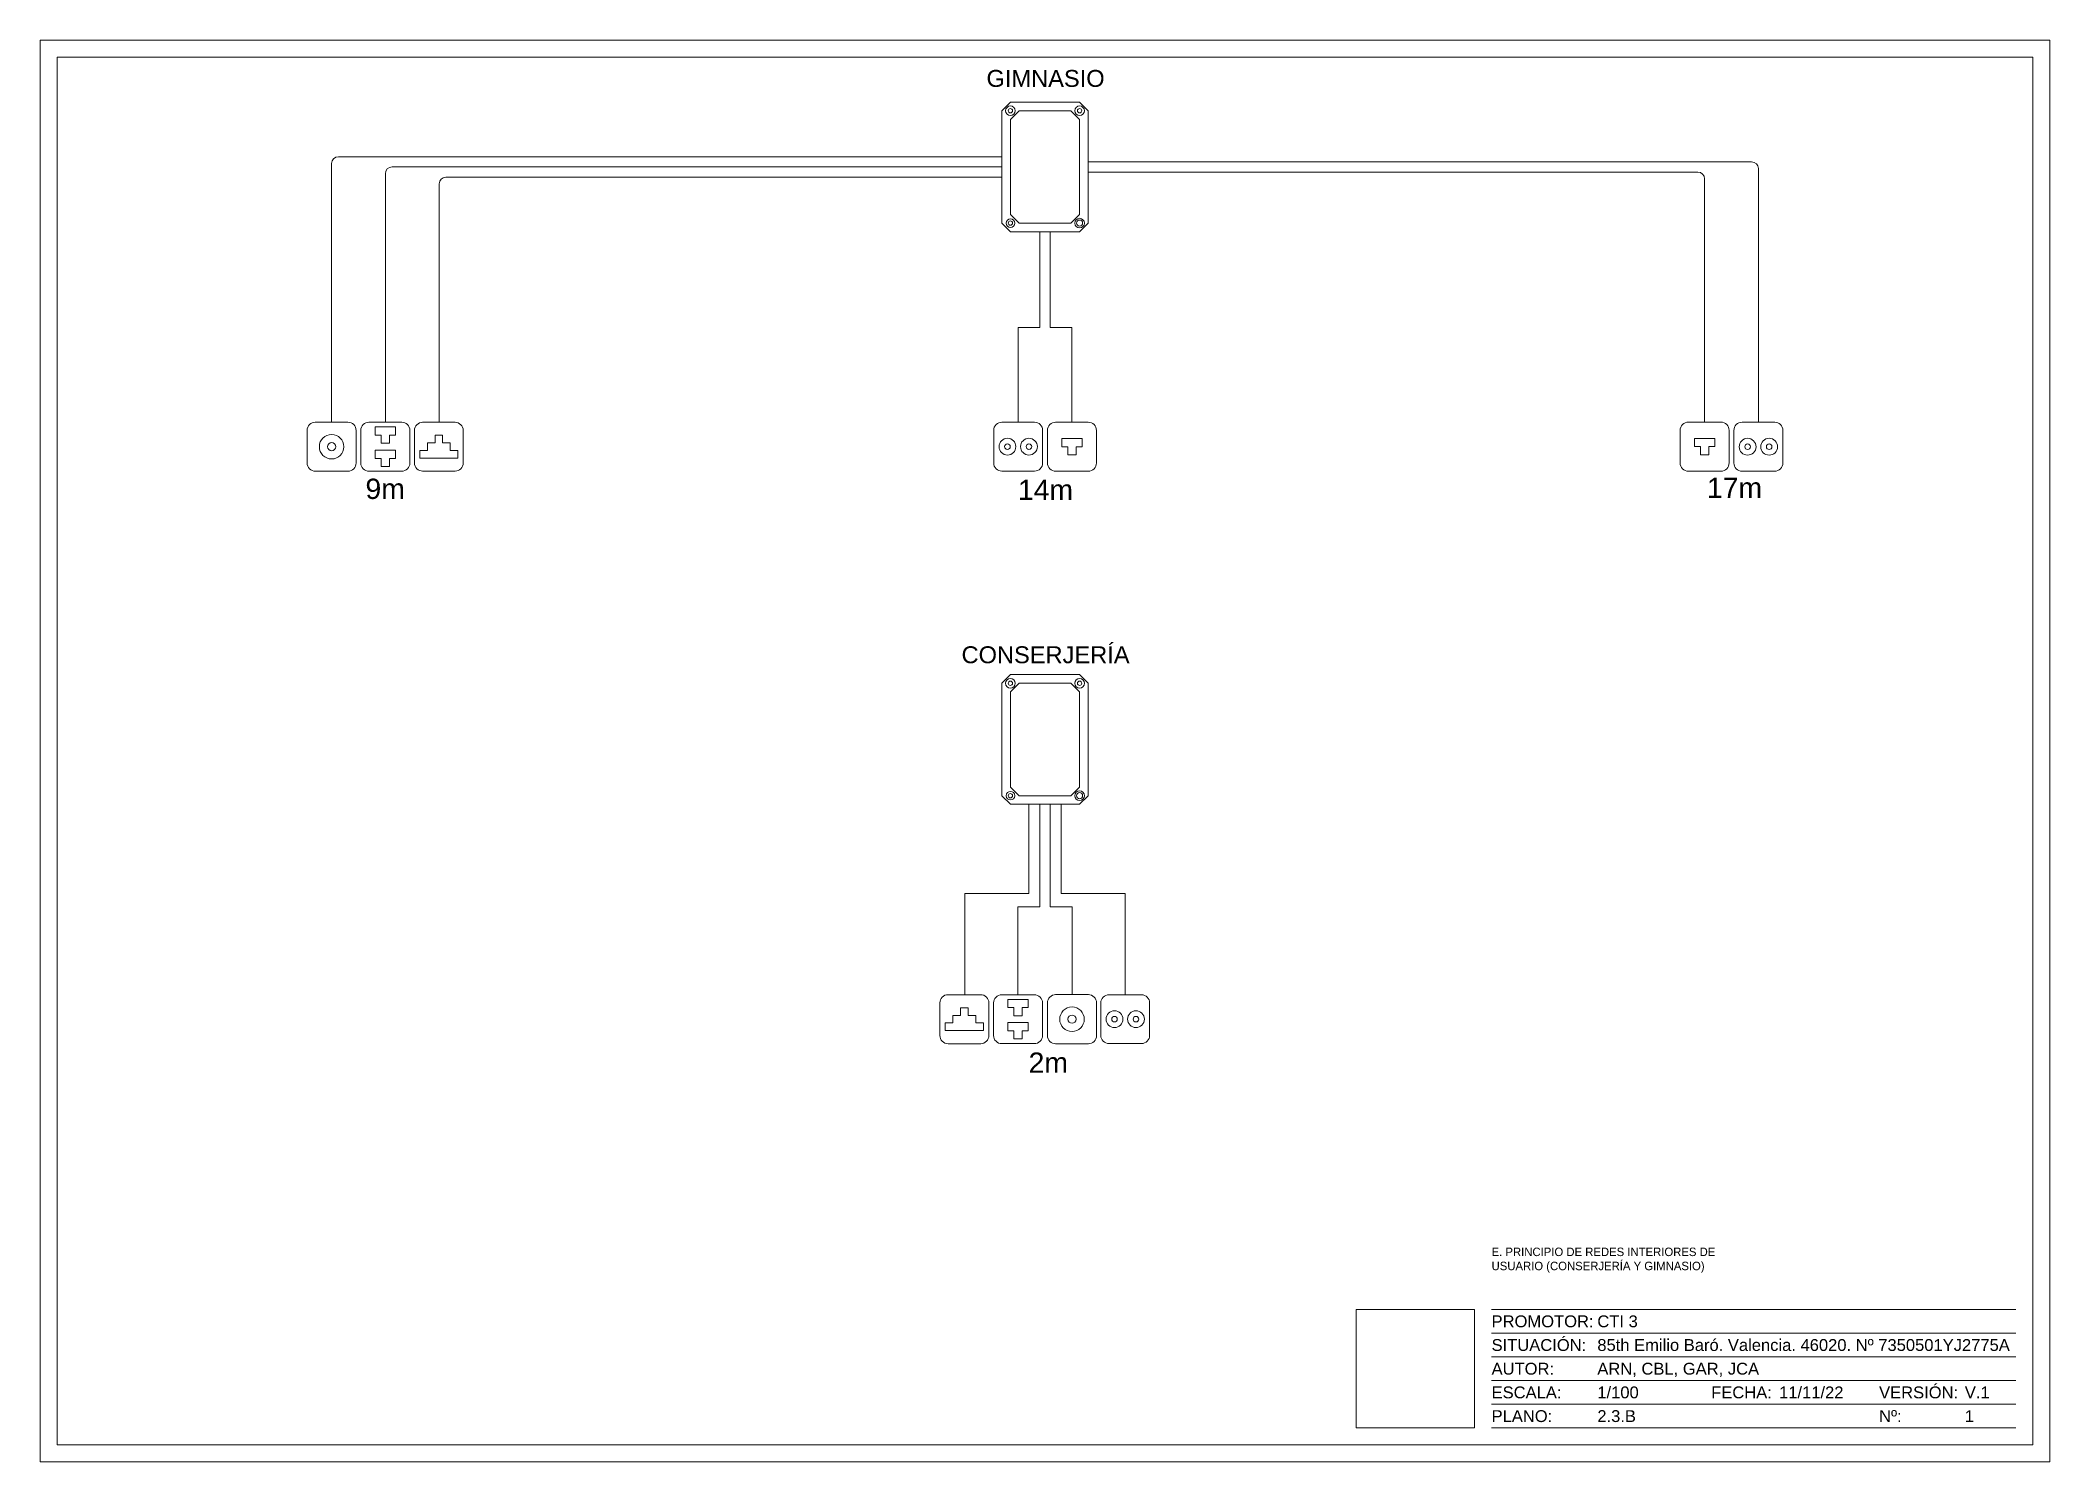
# Model space of a CAD drawing. Header units: metres. Extents: x -2 to 3328848, y -2 to 2725060.
# Drawn here: x 1664964 to 1665558, y 1361456 to 1361876 of the extents above; entities that cross this region are included whole.
import ezdxf
from ezdxf.enums import TextEntityAlignment as Align

# ---------------------------------------------------------------- set-up
doc = ezdxf.new("R2018")
doc.units = ezdxf.units.M
doc.layers.get('0').update_dxf_attribs({"color": 253, "lineweight": 0})
doc.layers.add('CAJETIN', color=7, linetype='Continuous', lineweight=0, true_color=0x000000)
for name, color, linetype, lineweight in [('ICT_INTERNA', 170, 'Continuous', 0), ('ICT_TEXTS', 210, 'Continuous', 0), ('ICT_TOMAS', 1, 'Continuous', 0)]:
    doc.layers.add(name, color=color, linetype=linetype, lineweight=lineweight)
doc.styles.add('COTA', font='arial.ttf', dxfattribs={"height": 1})
doc.styles.get("Standard").update_dxf_attribs({"font": 'arial.ttf'})
picture_1 = doc.add_image_def('image1.png', size_in_pixel=(477, 477))

msp = doc.modelspace()

# ---------------------------------------------------------------- texts
at = {"layer": 'ICT_TEXTS', "ltscale": 0.015, "char_height": 5, "attachment_point": 1, "style": 'COTA'}
for s, insert in [('\\pxqc;GIMNASIO', (1665223.445, 1361867.247)), ('\\pxqc;CONSERJERÍA', (1665223.445, 1361696.968))]:
    msp.add_mtext_dynamic_manual_height_columns(s, width=75.41134, gutter_width=4, heights=[13.024], dxfattribs=dict(at, insert=insert))
at = {"layer": 'ICT_TOMAS', "ltscale": 0.015, "char_height": 6, "attachment_point": 1, "style": 'COTA'}
for s, insert in [('\\pxqc;9m', (1665064.049, 1361746.49)), ('\\pxqc;14m', (1665259.226, 1361746.186)), ('\\pxqc;17m', (1665462.892, 1361746.793)), ('2m', (1665256.135, 1361576.955))]:
    msp.add_mtext_dynamic_manual_height_columns(s, width=3.81057, gutter_width=4, heights=[1.343], dxfattribs=dict(at, insert=insert))

# ---------------------------------------------------------------- blocks, each defined once
blk = doc.blocks.new('*U96')
for p, q in [((-10, 45), (-165, 45)), ((-10, 38), (-165, 38)), ((-10, 31), (-165, 31)), ((-10, 24), (-165, 24)), ((-10, 17), (-165, 17)), ((-10, 10), (-165, 10))]:
    blk.add_line(p, q)
for points in [[(-594, 0), (0, 0), (0, 420), (-594, 420)], [(-589, 5), (-5, 5), (-5, 415), (-589, 415)], [(-170, 45), (-205, 45), (-205, 10), (-170, 10)]]:
    blk.add_lwpolyline(points, close=True)
for s, p in [('PROMOTOR:', (-165, 41.5)), ('SITUACIÓN:', (-165, 34.5)), ('AUTOR:', (-165, 27.5)), ('ESCALA:', (-165, 20.5)), ('FECHA:', (-100.09, 20.5)), ('VERSIÓN:', (-50.46, 20.5)), ('PLANO:', (-165, 13.5)), ('Nº:', (-50.46, 13.5))]:
    blk.add_text(s, height=3.5).set_placement(p, align=Align.MIDDLE_LEFT)
at = {"lineweight": 30, "flags": 104}
blk.add_attdef('NOMBRE_PROYECTO', text='', height=5, dxfattribs=at).set_placement((-165, 63.27), align=Align.TOP_LEFT)
for tag, p in [('PROMOTOR', (-133.74, 41.5)), ('SITUACION', (-133.74, 34.5)), ('AUTOR', (-133.74, 27.5)), ('1/X', (-133.74, 20.5)), ('XX/XX/XXXX', (-80.02, 20.5)), ('V.X', (-25.12, 20.5)), ('NOMBRE_PLANO', (-133.74, 13.5)), ('X', (-25.12, 13.48))]:
    blk.add_attdef(tag, text='', height=3.5).set_placement(p, align=Align.MIDDLE_LEFT)
blk = doc.blocks.new('RTR')
for p, q in [((-0.75, 0.4), (-0.65, 0.5)), ((-0.65, 0.5), (0.65, 0.5)), ((0.65, 0.5), (0.75, 0.4)), ((-0.75, -0.4), (-0.75, 0.4)), ((-0.65, 0.3), (-0.55, 0.4)), ((-0.65, -0.3), (-0.65, 0.3)), ((-0.55, 0.4), (0.55, 0.4)), ((0.55, 0.4), (0.65, 0.3)), ((0.65, 0.3), (0.65, -0.3)), ((0.75, 0.4), (0.75, -0.4)), ((-0.75, -0.4), (-0.65, -0.5)), ((-0.65, -0.3), (-0.55, -0.4)), ((0.55, -0.4), (-0.55, -0.4)), ((0.65, -0.3), (0.55, -0.4)), ((0.65, -0.5), (0.75, -0.4)), ((0.65, -0.5), (-0.65, -0.5))]:
    blk.add_line(p, q)
for centre, radius in [((-0.65, 0.4), 0.05), ((-0.65, 0.4), 0.025), ((0.65, 0.4), 0.0559), ((0.65, 0.4), 0.025), ((-0.65, -0.4), 0.0559), ((-0.65, -0.4), 0.0354), ((0.65, -0.4), 0.0559), ((0.65, -0.4), 0.025)]:
    blk.add_circle(centre, radius)
blk = doc.blocks.new('Toma INTERNET')
blk.add_lwpolyline([(-0.1, 0.15), (0.1, 0.15, -0.414214), (0.15, 0.1), (0.15, -0.1, -0.414214), (0.1, -0.15), (-0.1, -0.15, -0.414214), (-0.15, -0.1), (-0.15, 0.1, -0.414214)], format="xyb", close=True)
for points in [[(0.05, 0.121), (-0.05, 0.121), (-0.063, 0.121), (-0.063, 0.071), (-0.05, 0.071), (-0.025, 0.071), (-0.025, 0.021), (0.025, 0.021), (0.025, 0.071), (0.05, 0.071), (0.05, 0.071), (0.062, 0.071), (0.062, 0.121)], [(0.05, -0.021), (-0.05, -0.021), (-0.063, -0.021), (-0.063, -0.071), (-0.05, -0.071), (-0.025, -0.071), (-0.025, -0.121), (0.025, -0.121), (0.025, -0.071), (0.05, -0.071), (0.05, -0.071), (0.062, -0.071), (0.062, -0.021)]]:
    blk.add_lwpolyline(points, close=True)
blk = doc.blocks.new('Toma TFN')
for p, q in [((-0.0625, 0.05), (-0.05, 0.05)), ((-0.0625, 0), (-0.0625, 0.05)), ((-0.05, 0), (-0.0625, 0)), ((-0.05, 0.05), (0.05, 0.05)), ((-0.025, 0), (-0.05, 0)), ((-0.025, -0.05), (-0.025, 0)), ((0.025, 0), (0.025, -0.05)), ((0.05, 0), (0.025, 0)), ((0.05, 0.05), (0.0625, 0.05)), ((0.0625, 0), (0.05, 0)), ((0.05, 0), (0.05, 0)), ((0.0625, 0), (0.0625, 0.05)), ((0.025, -0.05), (-0.025, -0.05))]:
    blk.add_line(p, q)
blk.add_lwpolyline([(-0.1, 0.15), (0.1, 0.15, -0.4142136), (0.15, 0.1), (0.15, -0.1, -0.4142136), (0.1, -0.15), (-0.1, -0.15, -0.4142136), (-0.15, -0.1), (-0.15, 0.1, -0.4142136)], format="xyb", close=True)
blk = doc.blocks.new('TOMA TV')
blk.add_lwpolyline([(-0.1, 0.15), (0.1, 0.15, -0.414214), (0.15, 0.1), (0.15, -0.1, -0.414214), (0.1, -0.15), (-0.1, -0.15, -0.414214), (-0.15, -0.1), (-0.15, 0.1, -0.414214)], format="xyb", close=True)
for centre, radius in [((-0.066, 0), 0.0515), ((-0.066, 0), 0.0172), ((0.066, 0), 0.0515), ((0.066, 0), 0.0172)]:
    blk.add_circle(centre, radius)
blk = doc.blocks.new('Toma TLCA')
blk.add_lwpolyline([(-0.1, 0.15), (0.1, 0.15, -0.414214), (0.15, 0.1), (0.15, -0.1, -0.414214), (0.1, -0.15), (-0.1, -0.15, -0.414214), (-0.15, -0.1), (-0.15, 0.1, -0.414214)], format="xyb", close=True)
for radius in [0.075, 0.025]:
    blk.add_circle((0, 0), radius)
blk = doc.blocks.new('Toma FIBRA')
blk.add_lwpolyline([(-0.1, 0.15), (0.1, 0.15, -0.414214), (0.15, 0.1), (0.15, -0.1, -0.414214), (0.1, -0.15), (-0.1, -0.15, -0.414214), (-0.15, -0.1), (-0.15, 0.1, -0.414214)], format="xyb", close=True)
blk.add_lwpolyline([(-0.023, 0.023), (-0.07, 0.023), (-0.07, -0.023), (-0.117, -0.023), (-0.117, -0.07), (0.117, -0.07), (0.117, -0.023), (0.07, -0.023), (0.07, 0.023), (0.023, 0.023), (0.023, 0.07), (-0.023, 0.07)], close=True)

# ---------------------------------------------------------------- linework, layer by layer
at = {"layer": 'ICT_INTERNA'}
for p, q in [((1665248.216, 1361841.609), (1665052.117, 1361841.609)), ((1665273.756, 1361840.104), (1665469.851, 1361840.104)), ((1665050.117, 1361763.165), (1665050.117, 1361839.609)), ((1665066.004, 1361763.18), (1665066.004, 1361836.589)), ((1665248.216, 1361838.589), (1665068.004, 1361838.589)), ((1665248.216, 1361835.569), (1665083.922, 1361835.569)), ((1665273.756, 1361837.073), (1665453.953, 1361837.073)), ((1665455.953, 1361763.188), (1665455.953, 1361835.073)), ((1665471.851, 1361763.161), (1665471.851, 1361838.104)), ((1665081.922, 1361763.182), (1665081.922, 1361833.569))]:
    msp.add_line(p, q, dxfattribs=at)
for points in [[(1665259.471, 1361819.434), (1665259.471, 1361808.568), (1665259.471, 1361791.186), (1665253.059, 1361791.186), (1665253.059, 1361779.683), (1665253.059, 1361763.182)], [(1665262.501, 1361819.434), (1665262.501, 1361808.568), (1665262.501, 1361791.186), (1665268.913, 1361791.186), (1665268.913, 1361779.683), (1665268.913, 1361763.182)], [(1665256.161, 1361650.28), (1665256.161, 1361637.093), (1665256.161, 1361623.894), (1665237.274, 1361623.894), (1665237.274, 1361594.011)], [(1665259.472, 1361650.28), (1665259.472, 1361637.093), (1665259.472, 1361619.949), (1665253.005, 1361619.949), (1665253.005, 1361594.048)], [(1665262.5, 1361650.28), (1665262.5, 1361637.093), (1665262.5, 1361619.949), (1665268.967, 1361619.949), (1665268.967, 1361594.048)], [(1665265.811, 1361650.28), (1665265.811, 1361637.093), (1665265.811, 1361623.894), (1665284.698, 1361623.894), (1665284.698, 1361594.011)]]:
    msp.add_lwpolyline(points, dxfattribs=at)
for centre, start, end in [((1665052.117, 1361839.609), 90, 180), ((1665469.851, 1361838.104), 0, 90), ((1665068.004, 1361836.589), 90, 180), ((1665083.922, 1361833.569), 90, 180), ((1665453.953, 1361835.073), 0, 90)]:
    msp.add_arc(centre, 2, start, end, dxfattribs=at)

# ---------------------------------------------------------------- block references
at = {"layer": 'CAJETIN'}
ref = msp.add_blockref('*U96', (1665557.986, 1361456.033), dxfattribs=at)
lines = msp.add_mtext('E. PRINCIPIO DE REDES INTERIORES DE\\PUSUARIO (CONSERJERÍA Y GIMNASIO)', dxfattribs={"layer": '0', "insert": (1665392.986, 1361519.308), "char_height": 2.5, "attachment_point": 1})
ref.add_attrib('NOMBRE_PROYECTO', '', (1665392.986, 1361519.308), dxfattribs={"flags": 104}).embed_mtext(lines)
ref.add_attrib('PROMOTOR', 'CTI 3', dxfattribs={"layer": '0', "height": 3.5}).set_placement((1665424.246, 1361497.533), align=Align.MIDDLE_LEFT)
ref.add_attrib('SITUACION', '85th Emilio Baró. Valencia. 46020. Nº 7350501YJ2775A', dxfattribs={"layer": '0', "height": 3.5}).set_placement((1665424.246, 1361490.533), align=Align.MIDDLE_LEFT)
ref.add_attrib('AUTOR', 'ARN, CBL, GAR, JCA', dxfattribs={"layer": '0', "height": 3.5}).set_placement((1665424.246, 1361483.533), align=Align.MIDDLE_LEFT)
ref.add_attrib('1/X', '1/100', dxfattribs={"layer": '0', "height": 3.5}).set_placement((1665424.246, 1361476.533), align=Align.MIDDLE_LEFT)
ref.add_attrib('NOMBRE_PLANO', '2.3.B', dxfattribs={"layer": '0', "height": 3.5}).set_placement((1665424.246, 1361469.533), align=Align.MIDDLE_LEFT)
ref.add_attrib('XX/XX/XXXX', '11/11/22', dxfattribs={"layer": '0', "height": 3.5}).set_placement((1665477.961, 1361476.533), align=Align.MIDDLE_LEFT)
ref.add_attrib('V.X', 'V.1', dxfattribs={"layer": '0', "height": 3.5}).set_placement((1665532.867, 1361476.533), align=Align.MIDDLE_LEFT)
ref.add_attrib('X', '1', dxfattribs={"layer": '0', "height": 3.5}).set_placement((1665532.867, 1361469.511), align=Align.MIDDLE_LEFT)
at = {"layer": 'ICT_INTERNA', "xscale": 25.53921095530192, "yscale": 25.53921095530192, "zscale": 25.53921095530192, "rotation": 90}
for p in [(1665260.986, 1361838.589), (1665260.986, 1361669.434)]:
    msp.add_blockref('RTR', p, dxfattribs=at)
at = {"layer": 'ICT_TOMAS'}
for name, p, xscale, yscale, zscale in [('Toma TLCA', (1665050.117, 1361755.932), 48.22593323656407, 48.22593323656407, 48.22593323656407), ('Toma INTERNET', (1665066.004, 1361755.931), 48.32664953821172, 48.32664953821172, 48.32664953821172), ('Toma FIBRA', (1665081.826, 1361755.932), 48.0897384879403, 48.0897384879403, 48.0897384879403), ('TOMA TV', (1665253.059, 1361755.949), 48.21829147973803, 48.21829147973803, 48.21829147973803), ('Toma TFN', (1665268.957, 1361755.928), 48.25842212935206, 48.25842212935206, 48.25842212935206), ('Toma TFN', (1665455.953, 1361755.949), 48.25842212935206, 48.25842212935206, 48.25842212935206), ('TOMA TV', (1665471.851, 1361755.928), 48.21829147973803, 48.21829147973803, 48.21829147973803), ('Toma FIBRA', (1665237.161, 1361586.798), 48.22236936832557, 48.22236936832557, 48.22236936832557), ('Toma INTERNET', (1665253.026, 1361586.798), 48.19373184548355, 48.19373184548355, 48.19373184548355), ('Toma TLCA', (1665268.967, 1361586.794), 48.35893974031478, 48.35893974031478, 48.35893974031478), ('TOMA TV', (1665284.698, 1361586.798), 48.08567181518394, 48.08567181518394, 48.08567181518394)]:
    msp.add_blockref(name, p, dxfattribs=dict(at, xscale=xscale, yscale=yscale, zscale=zscale))

msp.set_redraw_order([(e.dxf.handle, doc.entitydb.next_handle()) for e in msp.query("TEXT MTEXT ATTDEF DIMENSION ARC_DIMENSION")])  # texts and dimensions are drawn at this point

# ---------------------------------------------------------------- pictures from other files: only their frames are drawn
image = msp.add_image(picture_1, insert=(1665352.986, 1361466.033), size_in_units=(35, 35))
image.dxf.flags = 7

doc.saveas('drawing.dxf')
